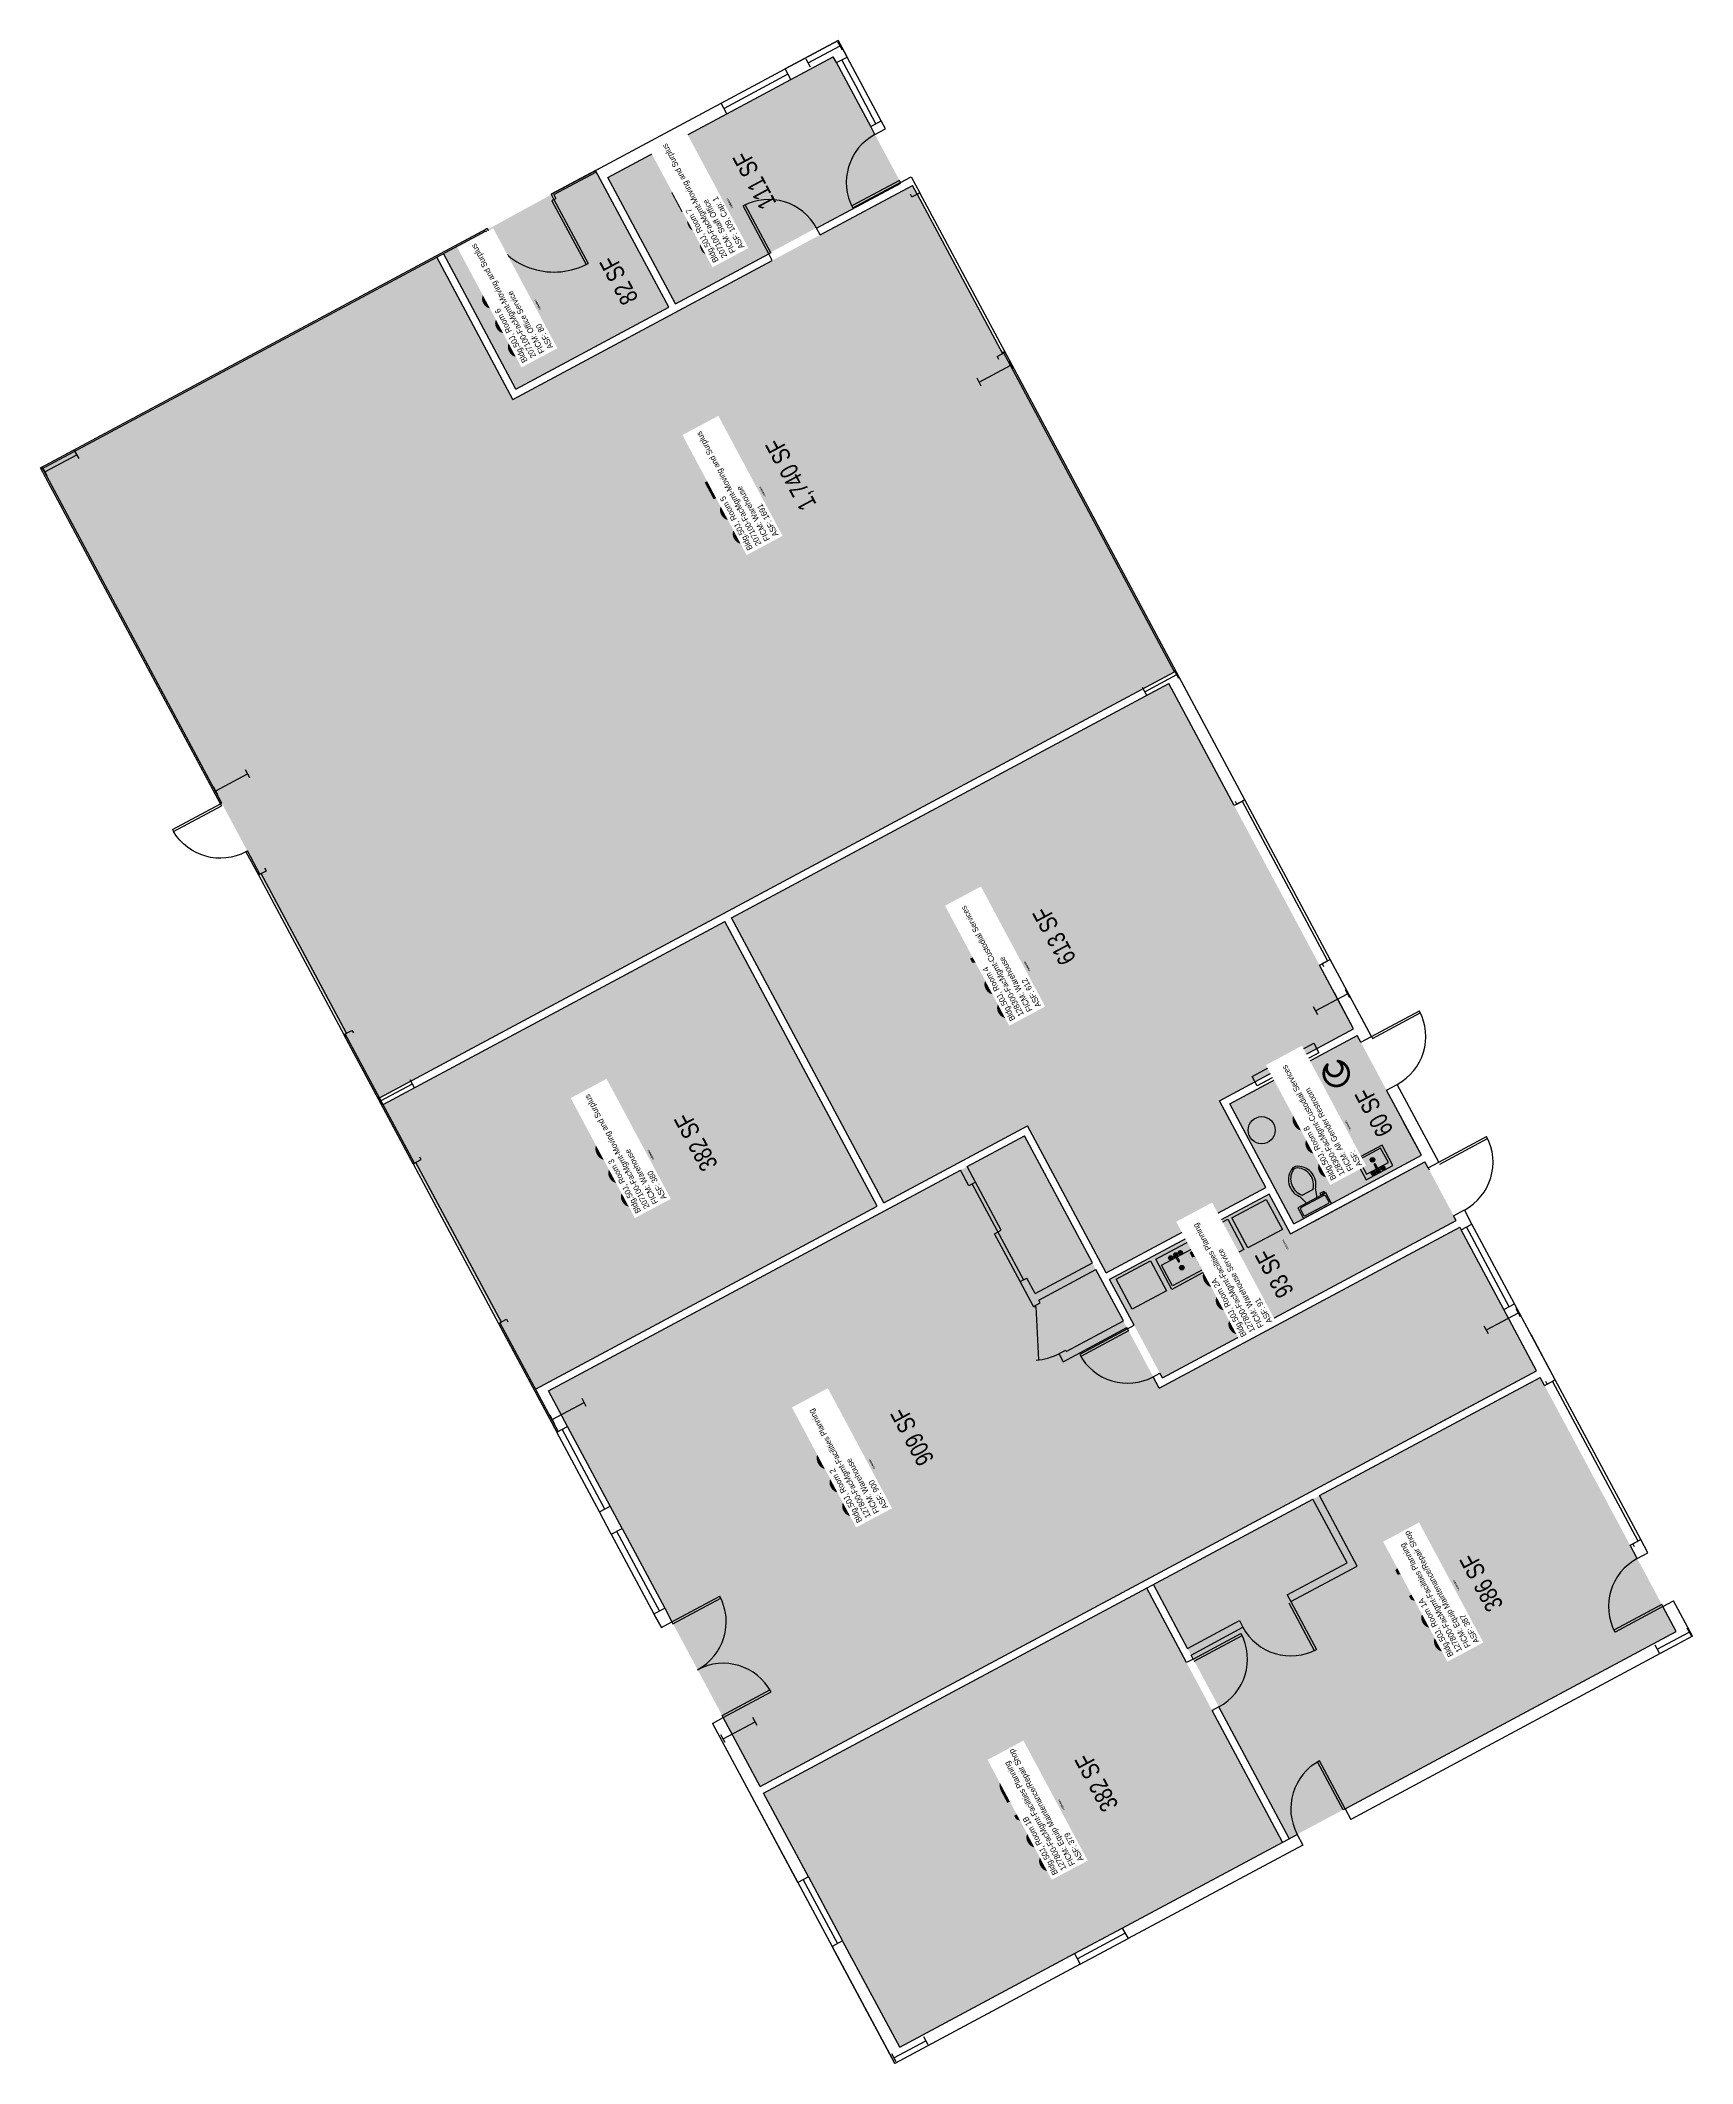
# Model space of a CAD drawing. Header units: inches. Extents: x 69175331 to 69176426, y 27692060 to 27693402.
import ezdxf
from ezdxf.enums import TextEntityAlignment as Align

# ---------------------------------------------------------------- set-up
doc = ezdxf.new("R2010")
doc.units = ezdxf.units.IN
doc.header["$LTSCALE"] = 100
doc.header["$MEASUREMENT"] = 0
doc.layers.get('0').update_dxf_attribs({"linetype": 'CONTINUOUS'})
for name, color, linetype in [('A-COLS', 5, 'CONTINUOUS'), ('A-DOOR', 2, 'CONTINUOUS'), ('A-FLOR', 3, 'CONTINUOUS'), ('A-GLAZ', 1, 'CONTINUOUS'), ('A-IDEN-ICON', 4, 'CONTINUOUS'), ('A-IDEN-RNUM', 7, 'CONTINUOUS'), ('A-IDEN-SNUM', 4, 'CONTINUOUS'), ('A-IDEN-VNUM', 4, 'CONTINUOUS'), ('A-WALL', 5, 'CONTINUOUS'), ('AREA-TEXT', 3, 'CONTINUOUS'), ('Rooms-Category-Color', 7, 'CONTINUOUS'), ('Rooms-College-Color', 7, 'CONTINUOUS'), ('Rooms-Department-Color', 7, 'CONTINUOUS'), ('Rooms-Division-Color', 7, 'CONTINUOUS'), ('Rooms-Information', 7, 'CONTINUOUS')]:
    doc.layers.add(name, color=color, linetype=linetype)
doc.styles.add('CP_AREA', font='arial.ttf', dxfattribs={"height": 15})
doc.styles.add('CP_ROOMSNUMBER', font='arial.ttf', dxfattribs={"height": 1})
doc.styles.add('CP_ROOMVNUMBER', font='arial.ttf', dxfattribs={"width": 0.85, "height": 0.075})

# ---------------------------------------------------------------- blocks, each defined once
blk = doc.blocks.new('Faucet - Bathroom top')
for p, q in [((-4.107, 0.125), (-4.375, 0.125)), ((-3.75, 0.4788), (-3.75, 0.75)), ((-3.5, 0.482), (-3.5, 0.75)), ((-3.1461, 0.125), (-2.875, 0.125)), ((3.143, 0.125), (2.875, 0.125)), ((3.5, 0.4788), (3.5, 0.75)), ((3.75, 0.482), (3.75, 0.75)), ((4.1039, 0.125), (4.375, 0.125)), ((-4.1039, -0.125), (-4.375, -0.125)), ((-3.75, -0.4821), (-3.75, -0.75)), ((-3.5, -0.4789), (-3.5, -0.75)), ((-3.143, -0.125), (-2.875, -0.125)), ((-0.5, -0.8639), (-0.5, -4.5)), ((0.5, -4.5), (0.5, -0.8631)), ((3.1461, -0.125), (2.875, -0.125)), ((3.5, -0.4821), (3.5, -0.75)), ((3.75, -0.4789), (3.75, -0.75)), ((4.107, -0.125), (4.375, -0.125))]:
    blk.add_line(p, q)
for centre, radius in [((-3.625, 0), 1.375), ((-4.625, 0), 0.2795), ((-3.625, 0), 0.5), ((-3.625, 1), 0.2795), ((-2.625, 0), 0.2795), ((0, 0), 0.5), ((3.625, 0), 1.375), ((2.625, 0), 0.2795), ((3.625, 0), 0.5), ((3.625, 1), 0.2795), ((4.625, 0), 0.2795), ((-3.625, -1), 0.2795), ((3.625, -1), 0.2795)]:
    blk.add_circle(centre, radius)
for centre, radius, start, end in [((-3.625, 0), 1, 105.2407, 164.2093), ((-3.625, 0), 1, 16.44125, 74.07887), ((0, 0), 1.5, 289.6514, 250.3603), ((0, 0), 1, 300.3431, 239.7554), ((3.625, 0), 1, 106.12, 164.0884), ((3.625, 0), 1, 16.23422, 73.90469), ((-3.625, 0), 1, 196.2342, 253.9047), ((-3.625, 0), 1, 286.12, 344.0884), ((0, -4.5), 0.5, 180, 0), ((3.625, 0), 1, 196.4413, 254.0789), ((3.625, 0), 1, 285.2407, 344.2093)]:
    blk.add_arc(centre, radius, start, end)
blk = doc.blocks.new('Toilet - top')
for p, q in [((-10, -8.5), (-8, -8.5)), ((-10, -9.5), (-10, -8.5)), ((-7, -9.5), (-10, -9.5)), ((-8, -8.5), (-8, -8)), ((-7, -8), (-7, -9.5)), ((-4, -8), (-6, -14)), ((4, -8), (6, -14)), ((9.5, -6), (9.5, -2)), ((4, -14), (-4, -14))]:
    blk.add_line(p, q)
blk.add_lwpolyline([(10.5, -8), (10.5, 0), (-10.5, 0), (-10.5, -8)], close=True)
for points in [[(-9.5, -2), (-9.5, -6)], [(8.5, -1), (-8.5, -1)], [(-8.5, -7), (8.5, -7)]]:
    blk.add_lwpolyline(points)
for centre, radius, start, end in [((-8.6, -1.9), 0.884, 81.8699, 188.1301), ((-8.6, -6.1), 0.884, 171.8699, 278.1301), ((8.6, -1.9), 0.884, 351.8699, 98.1301), ((8.6, -6.1), 0.884, 261.8699, 8.1301), ((3.5, -21.6), 12.2, 141.4691, 247.9714), ((4.2, -21.8), 11.3, 136.3677, 238.9468), ((-3.5, -21.6), 12.2, 292.0284, 38.5307), ((-4.2, -21.8), 11.3, 301.053, 43.6321), ((0, -27.9), 4, 245.7318, 294.2682), ((0, -29), 4, 254.8605, 285.1395)]:
    blk.add_arc(centre, radius, start, end)
blk = doc.blocks.new('DR-36')
for p, q in [((0, 36), (0, 0)), ((0, 36), (1.5, 36)), ((1.5, 36), (1.5, 0)), ((0, 0), (1.5, 0))]:
    blk.add_line(p, q)
blk.add_arc((0, 0), 36, 0, 87.6141)
blk = doc.blocks.new('CPBATH')
at = {"color": 0, "linetype": 'ByBlock', "const_width": 0.0127}
for points in [[(0.0571, 0.0168, 0.861492), (-0.0551, 0, 1)], [(-0.0551, 0, 0.726902), (0.0487, -0.0337, 1)], [(0.0571, 0.0168, 0.729002), (-0.0084, -0.0042, 1)], [(-0.0084, -0.0042, 0.609468), (0.0487, -0.0337, 1)]]:
    blk.add_lwpolyline(points, format="xyb", dxfattribs=at)
at = {"color": 0, "linetype": 'ByBlock', "const_width": 0.00637}
for points in [[(0.0544, 0.0152, 1), (0.0599, 0.0184, 1)], [(0.0459, -0.0353, 1), (0.0515, -0.0321, 1)]]:
    blk.add_lwpolyline(points, format="xyb", close=True, dxfattribs=at)

msp = doc.modelspace()

# ---------------------------------------------------------------- hatches: boundary and pattern name
at = {"layer": 'Rooms-Category-Color', "true_color": 0xfa9ba3}
for points in [[(69175751.8, 27693227.1), (69175707, 27693310.8), (69175856.4, 27693390.8), (69175901, 27693307.5)], [(69175597.9, 27693260.3), (69175646, 27693170.4), (69175747.4, 27693224.7), (69175698.8, 27693315.5)]]:
    msp.add_hatch(color=241, dxfattribs=at).paths.add_polyline_path(points)
at = {"layer": 'Rooms-Category-Color', "true_color": 0xe3c5e1}
for points in [[(69175332.1, 27693118), (69175593.5, 27693257.9), (69175643.9, 27693163.7), (69175908.9, 27693305.5), (69176082.7, 27692983), (69175555.5, 27692700.7)], [(69175889.9, 27692631.1), (69175788.8, 27692820), (69176078.9, 27692975.3), (69176201.4, 27692746.3), (69176112.4, 27692698.6), (69176143.1, 27692641.3), (69176037.3, 27692584.7), (69175985.1, 27692682.1)], [(69175557.9, 27692696.3), (69175784.4, 27692817.6), (69175885.5, 27692628.8), (69175658.9, 27692507.5)], [(69175807.9, 27692244.1), (69175667.5, 27692506.4), (69175983.1, 27692675.4), (69176072.5, 27692508.3), (69176271.8, 27692615), (69176322.7, 27692519.7)], [(69176074.6, 27692515), (69176039.6, 27692580.3), (69176145.4, 27692636.9), (69176159.6, 27692610.5), (69176248.6, 27692658.2), (69176269.4, 27692619.4)], [(69176158.7, 27692209.6), (69176415.3, 27692346.9), (69176325.1, 27692515.3), (69176178.8, 27692437), (69176068.6, 27692378), (69176093.6, 27692331.3)], [(69175900.4, 27692071.3), (69176154.3, 27692207.2), (69176064.2, 27692375.6), (69175810.2, 27692239.7)]]:
    msp.add_hatch(color=254, dxfattribs=at).paths.add_polyline_path(points)
at = {"layer": 'Rooms-Category-Color', "true_color": 0xadadad}
msp.add_hatch(color=253, dxfattribs=at).paths.add_polyline_path([(69176203.8, 27692741.9), (69176119.2, 27692696.6), (69176161.7, 27692617.2), (69176246.3, 27692662.6)])
at = {"layer": 'Rooms-College-Color', "true_color": 0x80bc67}
for points in [[(69175751.8, 27693227.1), (69175707, 27693310.8), (69175856.4, 27693390.8), (69175901, 27693307.5)], [(69175597.9, 27693260.3), (69175646, 27693170.4), (69175747.4, 27693224.7), (69175698.8, 27693315.5)], [(69175332.1, 27693118), (69175593.5, 27693257.9), (69175643.9, 27693163.7), (69175908.9, 27693305.5), (69176082.7, 27692983), (69175555.5, 27692700.7)], [(69175889.9, 27692631.1), (69175788.8, 27692820), (69176078.9, 27692975.3), (69176201.4, 27692746.3), (69176112.4, 27692698.6), (69176143.1, 27692641.3), (69176037.3, 27692584.7), (69175985.1, 27692682.1)], [(69175557.9, 27692696.3), (69175784.4, 27692817.6), (69175885.5, 27692628.8), (69175658.9, 27692507.5)], [(69175807.9, 27692244.1), (69175667.5, 27692506.4), (69175983.1, 27692675.4), (69176072.5, 27692508.3), (69176271.8, 27692615), (69176322.7, 27692519.7)], [(69176074.6, 27692515), (69176039.6, 27692580.3), (69176145.4, 27692636.9), (69176159.6, 27692610.5), (69176248.6, 27692658.2), (69176269.4, 27692619.4)], [(69176158.7, 27692209.6), (69176415.3, 27692346.9), (69176325.1, 27692515.3), (69176178.8, 27692437), (69176068.6, 27692378), (69176093.6, 27692331.3)], [(69175900.4, 27692071.3), (69176154.3, 27692207.2), (69176064.2, 27692375.6), (69175810.2, 27692239.7)]]:
    msp.add_hatch(color=83, dxfattribs=at).paths.add_polyline_path(points)
at = {"layer": 'Rooms-College-Color', "true_color": 0xadadad}
msp.add_hatch(color=253, dxfattribs=at).paths.add_polyline_path([(69176203.8, 27692741.9), (69176119.2, 27692696.6), (69176161.7, 27692617.2), (69176246.3, 27692662.6)])
at = {"layer": 'Rooms-Department-Color', "true_color": 0x80bc67}
for points in [[(69175751.8, 27693227.1), (69175707, 27693310.8), (69175856.4, 27693390.8), (69175901, 27693307.5)], [(69175597.9, 27693260.3), (69175646, 27693170.4), (69175747.4, 27693224.7), (69175698.8, 27693315.5)], [(69175332.1, 27693118), (69175593.5, 27693257.9), (69175643.9, 27693163.7), (69175908.9, 27693305.5), (69176082.7, 27692983), (69175555.5, 27692700.7)], [(69175889.9, 27692631.1), (69175788.8, 27692820), (69176078.9, 27692975.3), (69176201.4, 27692746.3), (69176112.4, 27692698.6), (69176143.1, 27692641.3), (69176037.3, 27692584.7), (69175985.1, 27692682.1)], [(69175557.9, 27692696.3), (69175784.4, 27692817.6), (69175885.5, 27692628.8), (69175658.9, 27692507.5)], [(69175807.9, 27692244.1), (69175667.5, 27692506.4), (69175983.1, 27692675.4), (69176072.5, 27692508.3), (69176271.8, 27692615), (69176322.7, 27692519.7)], [(69176074.6, 27692515), (69176039.6, 27692580.3), (69176145.4, 27692636.9), (69176159.6, 27692610.5), (69176248.6, 27692658.2), (69176269.4, 27692619.4)], [(69176158.7, 27692209.6), (69176415.3, 27692346.9), (69176325.1, 27692515.3), (69176178.8, 27692437), (69176068.6, 27692378), (69176093.6, 27692331.3)], [(69175900.4, 27692071.3), (69176154.3, 27692207.2), (69176064.2, 27692375.6), (69175810.2, 27692239.7)]]:
    msp.add_hatch(color=83, dxfattribs=at).paths.add_polyline_path(points)
at = {"layer": 'Rooms-Department-Color', "true_color": 0xacacac}
msp.add_hatch(color=253, dxfattribs=at).paths.add_polyline_path([(69176203.8, 27692741.9), (69176119.2, 27692696.6), (69176161.7, 27692617.2), (69176246.3, 27692662.6)])
at = {"layer": 'Rooms-Division-Color', "true_color": 0x80bc67}
for points in [[(69175751.8, 27693227.1), (69175707, 27693310.8), (69175856.4, 27693390.8), (69175901, 27693307.5)], [(69175597.9, 27693260.3), (69175646, 27693170.4), (69175747.4, 27693224.7), (69175698.8, 27693315.5)], [(69175332.1, 27693118), (69175593.5, 27693257.9), (69175643.9, 27693163.7), (69175908.9, 27693305.5), (69176082.7, 27692983), (69175555.5, 27692700.7)], [(69175889.9, 27692631.1), (69175788.8, 27692820), (69176078.9, 27692975.3), (69176201.4, 27692746.3), (69176112.4, 27692698.6), (69176143.1, 27692641.3), (69176037.3, 27692584.7), (69175985.1, 27692682.1)], [(69175557.9, 27692696.3), (69175784.4, 27692817.6), (69175885.5, 27692628.8), (69175658.9, 27692507.5)], [(69175807.9, 27692244.1), (69175667.5, 27692506.4), (69175983.1, 27692675.4), (69176072.5, 27692508.3), (69176271.8, 27692615), (69176322.7, 27692519.7)], [(69176074.6, 27692515), (69176039.6, 27692580.3), (69176145.4, 27692636.9), (69176159.6, 27692610.5), (69176248.6, 27692658.2), (69176269.4, 27692619.4)], [(69176158.7, 27692209.6), (69176415.3, 27692346.9), (69176325.1, 27692515.3), (69176178.8, 27692437), (69176068.6, 27692378), (69176093.6, 27692331.3)], [(69175900.4, 27692071.3), (69176154.3, 27692207.2), (69176064.2, 27692375.6), (69175810.2, 27692239.7)]]:
    msp.add_hatch(color=83, dxfattribs=at).paths.add_polyline_path(points)
at = {"layer": 'Rooms-Division-Color', "true_color": 0xadadad}
msp.add_hatch(color=253, dxfattribs=at).paths.add_polyline_path([(69176203.8, 27692741.9), (69176119.2, 27692696.6), (69176161.7, 27692617.2), (69176246.3, 27692662.6)])

# ---------------------------------------------------------------- linework, layer by layer
at = {"layer": 'A-COLS'}
for p, q in [((69175839.8, 27693386.7), (69175861, 27693398)), ((69175862.4, 27693395.3), (69175859.5, 27693400.6)), ((69175841.2, 27693384), (69175838.4, 27693389.3)), ((69175975.7, 27693183.8), (69175972.8, 27693189)), ((69175954.5, 27693172.4), (69175951.7, 27693177.7)), ((69175953.1, 27693175.1), (69175974.2, 27693186.4)), ((69175333.7, 27693115.7), (69175354.8, 27693127)), ((69175356.3, 27693124.4), (69175353.4, 27693129.7)), ((69175335.1, 27693113), (69175332.3, 27693118.3)), ((69176062.9, 27692969.9), (69176084.1, 27692981.3)), ((69176085.5, 27692978.6), (69176082.6, 27692983.9)), ((69176064.3, 27692967.3), (69176061.5, 27692972.6)), ((69175447, 27692904.1), (69175468.1, 27692915.4)), ((69175469.5, 27692912.8), (69175466.7, 27692918.1)), ((69175448.4, 27692901.5), (69175445.5, 27692906.8)), ((69176177.6, 27692755.7), (69176174.8, 27692761)), ((69176176.2, 27692758.3), (69176197.3, 27692769.7)), ((69176198.8, 27692767), (69176195.9, 27692772.3)), ((69175556.2, 27692698.6), (69175577.3, 27692710)), ((69175578.7, 27692707.3), (69175575.9, 27692712.6)), ((69175557.6, 27692696), (69175554.8, 27692701.3)), ((69176312, 27692555.4), (69176309.2, 27692560.7)), ((69176290.9, 27692544.1), (69176288, 27692549.4)), ((69176289.5, 27692546.8), (69176310.6, 27692558.1)), ((69175670.1, 27692487.4), (69175691.2, 27692498.7)), ((69175692.6, 27692496.1), (69175689.8, 27692501.4)), ((69175671.5, 27692484.7), (69175668.7, 27692490)), ((69176402.7, 27692335.2), (69176423.9, 27692346.5)), ((69176425.3, 27692343.9), (69176422.5, 27692349.1)), ((69176404.2, 27692332.5), (69176401.3, 27692337.8)), ((69175784.8, 27692273.2), (69175781.9, 27692278.4)), ((69175783.3, 27692275.8), (69175804.5, 27692287.1)), ((69175805.9, 27692284.5), (69175803.1, 27692289.8)), ((69175896.6, 27692064.2), (69175917.8, 27692075.5)), ((69175919.2, 27692072.9), (69175916.4, 27692078.2)), ((69175898, 27692061.6), (69175895.2, 27692066.9))]:
    msp.add_line(p, q, dxfattribs=at)
at = {"layer": 'A-DOOR'}
for p, q in [((69175671.2, 27693296.1), (69175669.8, 27693295.4)), ((69175671.2, 27693296.1), (69175693.8, 27693253.8)), ((69175900.3, 27693308.8), (69175868.6, 27693291.9)), ((69175901, 27693307.5), (69175869.2, 27693290.5)), ((69175901, 27693307.5), (69175900.3, 27693308.8)), ((69175669.8, 27693295.4), (69175692.5, 27693253.1)), ((69175813.6, 27693260.2), (69175796.6, 27693291.9)), ((69175814.9, 27693260.9), (69175797.9, 27693292.6)), ((69175814.9, 27693260.9), (69175813.6, 27693260.2)), ((69176213.2, 27692741.3), (69176245, 27692758.3)), ((69176213.9, 27692740), (69176245.6, 27692756.9)), ((69176213.2, 27692741.3), (69176213.9, 27692740)), ((69176257.8, 27692658), (69176289.5, 27692675)), ((69176258.5, 27692656.7), (69176290.2, 27692673.7)), ((69176250.7, 27692654.2), (69176251.4, 27692652.9)), ((69175948.5, 27692643.5), (69175982.5, 27692580)), ((69175967.7, 27692613), (69175950.7, 27692644.7)), ((69175963.3, 27692610.6), (69175967.7, 27692613)), ((69175980.3, 27692578.9), (69175963.3, 27692610.6)), ((69175989.1, 27692562.3), (69175990.6, 27692562.4)), ((69175990.6, 27692562.4), (69175992.4, 27692527)), ((69176051.5, 27692547.5), (69176019.8, 27692530.5)), ((69176052.2, 27692546.2), (69176020.5, 27692529.2)), ((69176051.5, 27692547.5), (69176052.2, 27692546.2)), ((69175673.1, 27692479), (69175680.1, 27692482.8)), ((69175749.4, 27692353.3), (69175781.2, 27692370.3)), ((69175750.1, 27692352), (69175781.8, 27692369)), ((69176158.4, 27692365.9), (69176175.3, 27692334.2)), ((69176159.7, 27692366.7), (69176176.7, 27692334.9)), ((69176405.7, 27692364.8), (69176374, 27692347.8)), ((69176406.4, 27692363.5), (69176374.7, 27692346.5)), ((69176406.4, 27692363.5), (69176405.7, 27692364.8)), ((69175749.4, 27692353.3), (69175750.1, 27692352)), ((69176095, 27692328.6), (69176126.7, 27692345.6)), ((69176095.7, 27692327.3), (69176127.4, 27692344.3)), ((69175782.7, 27692291.1), (69175814.4, 27692308.1)), ((69175783.4, 27692289.8), (69175815.1, 27692306.8)), ((69175783.4, 27692289.8), (69175782.7, 27692291.1)), ((69176194.4, 27692228.7), (69176177.4, 27692260.4)), ((69176195.7, 27692229.4), (69176178.7, 27692261.1)), ((69176195.7, 27692229.4), (69176194.4, 27692228.7))]:
    msp.add_line(p, q, dxfattribs=at)
for points in [[(69175968.6, 27693194), (69175970.3, 27693194.9), (69175913.7, 27693300.7), (69175911.9, 27693299.8)], [(69176184.1, 27692791.5), (69176185.8, 27692792.4), (69176129.2, 27692898.2), (69176127.4, 27692897.3)], [(69175531.9, 27692742.6), (69175533.7, 27692743.5), (69175477.1, 27692849.3), (69175475.3, 27692848.4)], [(69176178.3, 27692730.5), (69176137.5, 27692708.7), (69176134.1, 27692714.9), (69176175, 27692736.8)], [(69175634.5, 27692551), (69175636.3, 27692552), (69175579.6, 27692657.8), (69175577.9, 27692656.8)], [(69176389.9, 27692406.9), (69176391.7, 27692407.9), (69176335.1, 27692513.7), (69176333.3, 27692512.7)]]:
    msp.add_lwpolyline(points, close=True, dxfattribs=at)
for centre, radius, start, end in [((69175901, 27693307.5), 36, 118.1635, 208.1635), ((69175813.6, 27693260.2), 36, 28.1635, 118.1635), ((69175671.2, 27693296.1), 48, 208.1635, 298.1635), ((69176213.2, 27692741.3), 36, 298.1635, 28.1635), ((69176257.8, 27692658), 36, 298.1635, 28.1635), ((69175989.1, 27692562.3), 35.5, 272.9235, 298.1635), ((69176051.5, 27692547.5), 36, 208.1635, 298.1635), ((69176406.4, 27692363.5), 36, 118.1635, 208.1635), ((69175749.4, 27692353.3), 36, 298.1635, 28.1635), ((69176095, 27692328.6), 36, 298.1635, 28.1635), ((69176159.7, 27692366.7), 36, 208.1635, 298.1635), ((69175783.4, 27692289.8), 36, 28.1635, 118.1635), ((69176195.7, 27692229.4), 36, 118.1635, 208.1635)]:
    msp.add_arc(centre, radius, start, end, dxfattribs=at)
at = {"layer": 'A-FLOR'}
for p, q in [((69176213, 27692659.1), (69176214.8, 27692660.1)), ((69176214.4, 27692658.7), (69176213.4, 27692660.5)), ((69176088.4, 27692588.6), (69176086.6, 27692587.6)), ((69176087, 27692589), (69176088, 27692587.2))]:
    msp.add_line(p, q, dxfattribs=at)
for points in [[(69176209.6, 27692646.3), (69176227.4, 27692655.8), (69176220.2, 27692669.3), (69176202.4, 27692659.8)], [(69176210, 27692650), (69176224.4, 27692657.8), (69176219.3, 27692667.4), (69176204.9, 27692659.6)], [(69176131.3, 27692601.2), (69176120.7, 27692621.1), (69176143.5, 27692633.3), (69176154.2, 27692613.4)], [(69176105.8, 27692588), (69176095.1, 27692608), (69176117.9, 27692620.2), (69176128.6, 27692600.2)], [(69176080.9, 27692573.6), (69176070.2, 27692593.6), (69176093.1, 27692605.8), (69176103.7, 27692585.9)], [(69176081.3, 27692576), (69176073.9, 27692589.7), (69176093.9, 27692600.3), (69176101.2, 27692586.6)], [(69176054.6, 27692560.6), (69176043.9, 27692580.5), (69176066.7, 27692592.7), (69176077.4, 27692572.8)]]:
    msp.add_lwpolyline(points, close=True, dxfattribs=at)
for centre, radius in [((69176140.4, 27692679.2), 9), ((69176213.9, 27692659.6), 1.5), ((69176213.9, 27692659.6), 1), ((69176087.5, 27692588.1), 1.5), ((69176087.5, 27692588.1), 1)]:
    msp.add_circle(centre, radius, dxfattribs=at)
at = {"layer": 'A-GLAZ'}
for p, q in [((69175888.2, 27693348.3), (69175865.6, 27693390.6)), ((69175782.1, 27693360.1), (69175824.4, 27693382.7)), ((69175826.3, 27693379.2), (69175801.2, 27693365.8)), ((69175881.2, 27693344.6), (69175858.5, 27693386.9)), ((69175871.3, 27693371.5), (69175862, 27693388.8)), ((69175801.2, 27693365.8), (69175784, 27693356.5)), ((69175785.9, 27693353), (69175828.2, 27693375.7)), ((69175884.7, 27693346.4), (69175871.3, 27693371.5)), ((69176301, 27692560.3), (69176272.7, 27692613.2)), ((69176288.9, 27692591.4), (69176276.2, 27692615.1)), ((69176308.1, 27692564.1), (69176279.8, 27692617)), ((69176304.5, 27692562.2), (69176288.9, 27692591.4)), ((69175701.4, 27692426.1), (69175673.1, 27692479)), ((69175689.6, 27692456.5), (69175676.6, 27692480.9)), ((69175708.4, 27692429.9), (69175680.1, 27692482.8)), ((69175704.9, 27692428), (69175689.6, 27692456.5)), ((69175709.2, 27692411.5), (69175737.5, 27692358.6)), ((69175712.7, 27692413.3), (69175727.3, 27692386.2)), ((69175716.3, 27692415.2), (69175744.6, 27692362.3)), ((69175727.3, 27692386.2), (69175741.1, 27692360.4)), ((69175840, 27692184.2), (69175862.6, 27692141.9)), ((69175832.9, 27692180.4), (69175855.6, 27692138.1)), ((69175836.4, 27692182.3), (69175859.1, 27692140)), ((69176016.3, 27692133.4), (69176048, 27692150.3)), ((69176049.9, 27692146.8), (69176018.2, 27692129.8)), ((69176020.1, 27692126.3), (69176051.8, 27692143.3))]:
    msp.add_line(p, q, dxfattribs=at)
at = {"layer": 'A-WALL'}
for p, q in [((69175859.7, 27693401.6), (69175824.4, 27693382.7)), ((69175824.4, 27693382.7), (69175859.7, 27693401.6)), ((69175828.2, 27693375.7), (69175856.4, 27693390.8)), ((69175858, 27693387.7), (69175856.4, 27693390.8)), ((69175858.5, 27693386.9), (69175856.4, 27693390.8)), ((69175858.5, 27693386.9), (69175865.6, 27693390.6)), ((69175859.7, 27693401.6), (69175865.1, 27693391.5)), ((69175865.6, 27693390.6), (69175859.7, 27693401.6)), ((69175828.2, 27693375.7), (69175824.4, 27693382.7)), ((69175698.8, 27693315.5), (69175782.1, 27693360.1)), ((69175707, 27693310.8), (69175785.9, 27693353)), ((69175785.9, 27693353), (69175782.1, 27693360.1)), ((69175881.2, 27693344.6), (69175888.2, 27693348.3)), ((69175884, 27693339.3), (69175881.2, 27693344.6)), ((69175884, 27693339.3), (69175891, 27693343)), ((69175891, 27693343), (69175888.2, 27693348.3)), ((69175669.3, 27693299.7), (69175701, 27693316.6)), ((69175698.8, 27693315.5), (69175669.3, 27693299.7)), ((69175671.1, 27693299.5), (69175699.3, 27693314.6)), ((69175747.4, 27693224.7), (69175698.8, 27693315.5)), ((69175751.8, 27693227.1), (69175707, 27693310.8)), ((69175901, 27693307.5), (69175908, 27693311.3)), ((69175908, 27693311.3), (69175913.7, 27693300.7)), ((69175669.3, 27693299.7), (69175671.2, 27693296.1)), ((69175671.1, 27693299.5), (69175672.5, 27693296.8)), ((69175671.2, 27693296.1), (69175672.5, 27693296.8)), ((69175845.3, 27693277.2), (69175901.2, 27693307.1)), ((69175847.7, 27693272.7), (69175908.9, 27693305.5)), ((69175901.2, 27693307.1), (69175901, 27693307.5)), ((69175908.4, 27693297.9), (69175907.5, 27693299.7)), ((69175908.4, 27693297.9), (69175913.7, 27693300.7)), ((69175911.9, 27693299.8), (69175908.9, 27693305.5)), ((69175913.7, 27693300.7), (69175912.8, 27693302.5)), ((69175330.7, 27693118.4), (69175626.9, 27693277)), ((69175593.5, 27693257.9), (69175626.1, 27693275.4)), ((69175626.9, 27693277), (69175625.6, 27693276.3)), ((69175625.6, 27693276.3), (69175626.9, 27693277)), ((69175626.1, 27693275.4), (69175627.5, 27693272.8)), ((69175626.9, 27693277), (69175628.8, 27693273.5)), ((69175627.5, 27693272.8), (69175628.8, 27693273.5)), ((69175847.7, 27693272.7), (69175845.3, 27693277.2)), ((69175331.2, 27693117.5), (69175593.5, 27693257.9)), ((69175643.9, 27693163.7), (69175593.5, 27693257.9)), ((69175646, 27693170.4), (69175597.9, 27693260.3)), ((69175643.9, 27693163.7), (69175815.9, 27693255.8)), ((69175751.8, 27693227.1), (69175813.6, 27693260.2)), ((69175815.9, 27693255.8), (69175813.6, 27693260.2)), ((69175646, 27693170.4), (69175747.4, 27693224.7)), ((69175965.1, 27693192.1), (69175970.3, 27693194.9)), ((69175965.1, 27693192.1), (69175966, 27693190.3)), ((69176082.7, 27692983), (69175969, 27693195.3)), ((69176129.2, 27692898.2), (69175969.9, 27693195.8)), ((69175970.3, 27693194.9), (69175971.3, 27693193.2)), ((69175450, 27692895.5), (69175330.7, 27693118.4)), ((69175450.9, 27692896), (69175331.6, 27693118.9)), ((69175555.5, 27692700.7), (69176082.7, 27692983)), ((69175788.8, 27692820), (69176078.9, 27692975.3)), ((69176122.2, 27692894.4), (69176078.9, 27692975.3)), ((69175450.9, 27692896), (69175448.3, 27692900.8)), ((69175450, 27692895.5), (69175450.9, 27692896)), ((69176129.2, 27692898.2), (69176122.2, 27692894.4)), ((69176123.9, 27692895.4), (69176123, 27692897.1)), ((69176123.9, 27692895.4), (69176129.2, 27692898.2)), ((69176129.2, 27692898.2), (69176128.3, 27692900)), ((69175467, 27692863.8), (69175467.9, 27692864.3)), ((69175467, 27692863.8), (69175475.3, 27692848.4)), ((69175476.2, 27692848.9), (69175467.9, 27692864.3)), ((69175475.3, 27692848.4), (69175474.3, 27692850.2)), ((69175475.3, 27692848.4), (69175480.6, 27692851.2)), ((69175480.6, 27692851.2), (69175479.6, 27692853)), ((69175557.9, 27692696.3), (69175784.4, 27692817.6)), ((69175885.5, 27692628.8), (69175784.4, 27692817.6)), ((69175889.9, 27692631.1), (69175788.8, 27692820)), ((69176178.8, 27692788.6), (69176185.8, 27692792.4)), ((69176201.4, 27692746.3), (69176178.8, 27692788.6)), ((69176180.6, 27692789.6), (69176185.8, 27692792.4)), ((69176180.6, 27692789.6), (69176181.5, 27692787.8)), ((69176213.2, 27692741.3), (69176185.8, 27692792.4)), ((69176185.8, 27692792.4), (69176186.8, 27692790.6)), ((69176201.4, 27692746.3), (69176188.6, 27692770.2)), ((69176112.4, 27692698.6), (69176201.4, 27692746.3)), ((69176213.2, 27692741.3), (69176204, 27692758.6)), ((69175531.9, 27692742.6), (69175537.2, 27692745.4)), ((69175531.9, 27692742.6), (69175532.9, 27692740.8)), ((69175577.9, 27692656.8), (69175531.9, 27692742.6)), ((69175578.7, 27692657.3), (69175532.8, 27692743.1)), ((69175537.2, 27692745.4), (69175538.2, 27692743.7)), ((69176119.2, 27692696.6), (69176203.8, 27692741.9)), ((69176206.2, 27692737.5), (69176203.8, 27692741.9)), ((69176206.2, 27692737.5), (69176213.2, 27692741.3)), ((69176223.2, 27692705.8), (69176230.2, 27692709.5)), ((69176246.3, 27692662.6), (69176223.2, 27692705.8)), ((69176257.8, 27692658), (69176230.2, 27692709.5)), ((69176257.8, 27692658), (69176230.2, 27692709.5)), ((69176143.1, 27692641.3), (69176112.4, 27692698.6)), ((69176161.7, 27692617.2), (69176119.2, 27692696.6)), ((69175889.9, 27692631.1), (69175985.1, 27692682.1)), ((69176037.3, 27692584.7), (69175985.1, 27692682.1)), ((69176246.3, 27692662.6), (69176234.5, 27692684.6)), ((69175945.2, 27692655.1), (69175983.1, 27692675.4)), ((69176028.2, 27692591.2), (69175983.1, 27692675.4)), ((69175577.9, 27692656.8), (69175576.9, 27692658.6)), ((69175577.9, 27692656.8), (69175583.1, 27692659.7)), ((69175583.1, 27692659.7), (69175582.2, 27692661.4)), ((69175667.5, 27692506.4), (69175940.8, 27692652.7)), ((69175946.3, 27692642.3), (69175940.8, 27692652.7)), ((69175950.7, 27692644.7), (69175945.2, 27692655.1)), ((69176159.6, 27692610.5), (69176248.6, 27692658.2)), ((69176161.7, 27692617.2), (69176246.3, 27692662.6)), ((69176174.6, 27692618.5), (69176248.6, 27692658.2)), ((69176250.7, 27692654.2), (69176248.6, 27692658.2)), ((69176250.7, 27692654.2), (69176257.8, 27692658)), ((69175950.7, 27692644.7), (69175946.3, 27692642.3)), ((69176037.3, 27692584.7), (69176143.1, 27692641.3)), ((69175658.9, 27692507.5), (69175885.5, 27692628.8)), ((69176145.4, 27692636.9), (69176039.6, 27692580.3)), ((69176159.6, 27692610.5), (69176145.4, 27692636.9)), ((69176267.7, 27692622.5), (69176274.8, 27692626.3)), ((69176279.8, 27692617), (69176274.8, 27692626.3)), ((69176279.8, 27692617), (69176274.8, 27692626.3)), ((69176072.5, 27692508.3), (69176271.8, 27692615)), ((69176074.6, 27692515), (69176269.4, 27692619.4)), ((69176269.4, 27692619.4), (69176267.7, 27692622.5)), ((69176271.8, 27692615), (69176272.7, 27692613.2)), ((69176272.7, 27692613.2), (69176279.8, 27692617)), ((69175990.2, 27692570.9), (69176028.2, 27692591.2)), ((69175992.6, 27692566.5), (69176030.5, 27692586.8)), ((69176048.7, 27692552.8), (69176030.5, 27692586.8)), ((69175980.3, 27692578.9), (69175984.7, 27692581.2)), ((69175989.1, 27692562.3), (69175980.3, 27692578.9)), ((69175990.2, 27692570.9), (69175984.7, 27692581.2)), ((69176055.9, 27692549.9), (69176039.6, 27692580.3)), ((69175989.1, 27692562.3), (69175993.6, 27692564.7)), ((69175993.6, 27692564.7), (69175992.6, 27692566.5)), ((69176301, 27692560.3), (69176308.1, 27692564.1)), ((69176322.7, 27692519.7), (69176301, 27692560.3)), ((69176335.1, 27692513.7), (69176308.1, 27692564.1)), ((69175634.5, 27692551), (69175639.8, 27692553.9)), ((69175634.5, 27692551), (69175635.4, 27692549.3)), ((69175634.5, 27692551), (69175673.1, 27692479)), ((69175635.4, 27692551.5), (69175673.9, 27692479.5)), ((69175639.8, 27692553.9), (69175640.7, 27692552.1)), ((69176008.7, 27692525.7), (69176051, 27692548.4)), ((69176010.8, 27692532.5), (69176048.7, 27692552.8)), ((69176051.5, 27692547.5), (69176051, 27692548.4)), ((69176051.5, 27692547.5), (69176055.9, 27692549.9)), ((69176005.9, 27692531), (69176010.3, 27692533.4)), ((69176010.3, 27692533.4), (69176010.8, 27692532.5)), ((69176335.1, 27692513.7), (69176319.2, 27692543.4)), ((69175807.9, 27692244.1), (69176322.7, 27692519.7)), ((69176005.9, 27692531), (69176006.4, 27692530.2)), ((69176006.4, 27692530.2), (69176008.7, 27692525.7)), ((69176068.5, 27692515.8), (69176072.9, 27692518.1)), ((69176074.6, 27692515), (69176072.9, 27692518.1)), ((69176248.7, 27692480.1), (69176322.7, 27692519.7)), ((69175680.1, 27692482.8), (69175667.5, 27692506.4)), ((69176072.5, 27692508.3), (69176068.5, 27692515.8)), ((69176178.8, 27692437), (69176325.1, 27692515.3)), ((69176328, 27692509.9), (69176325.1, 27692515.3)), ((69176328, 27692509.9), (69176335.1, 27692513.7)), ((69176329.8, 27692510.8), (69176328.8, 27692512.6)), ((69176329.8, 27692510.8), (69176335.1, 27692513.7)), ((69176335.1, 27692513.7), (69176334.1, 27692515.4)), ((69175701.4, 27692426.1), (69175708.4, 27692429.9)), ((69175709.2, 27692411.5), (69175701.4, 27692426.1)), ((69175716.3, 27692415.2), (69175708.4, 27692429.9)), ((69175810.2, 27692239.7), (69176174.4, 27692434.6)), ((69176197, 27692392.3), (69176174.4, 27692434.6)), ((69176203.8, 27692390.3), (69176178.8, 27692437)), ((69175709.2, 27692411.5), (69175716.3, 27692415.2)), ((69176384.7, 27692404.1), (69176391.7, 27692407.9)), ((69176389.4, 27692395.2), (69176384.7, 27692404.1)), ((69176386.4, 27692405), (69176391.7, 27692407.9)), ((69176386.4, 27692405), (69176387.4, 27692403.3)), ((69176389.4, 27692395.2), (69176396.5, 27692399)), ((69176396.5, 27692399), (69176391.7, 27692407.9)), ((69176396.5, 27692399), (69176391.7, 27692407.9)), ((69176391.7, 27692407.9), (69176392.7, 27692406.1)), ((69176157.3, 27692371.1), (69176197, 27692392.3)), ((69176159.7, 27692366.7), (69176203.8, 27692390.3)), ((69176090.6, 27692326.3), (69176064.2, 27692375.6)), ((69176091.2, 27692335.7), (69176068.6, 27692378)), ((69176157.3, 27692371.1), (69176159.7, 27692366.7)), ((69175737.5, 27692358.6), (69175744.6, 27692362.3)), ((69175742.4, 27692349.5), (69175737.5, 27692358.6)), ((69175737.5, 27692358.6), (69175742.4, 27692349.5)), ((69175744.6, 27692362.3), (69175749.4, 27692353.3)), ((69176406.4, 27692363.5), (69176413.5, 27692367.3)), ((69176415.3, 27692346.9), (69176406.4, 27692363.5)), ((69176426.1, 27692343.7), (69176413.5, 27692367.3)), ((69176426.1, 27692343.7), (69176413.5, 27692367.3)), ((69176426.1, 27692343.7), (69176413.5, 27692367.3)), ((69175742.4, 27692349.5), (69175749.4, 27692353.3)), ((69176091.2, 27692335.7), (69176125.6, 27692354.1)), ((69176093.6, 27692331.3), (69176128, 27692349.7)), ((69176125.6, 27692354.1), (69176128, 27692349.7)), ((69176195.7, 27692229.4), (69176415.3, 27692346.9)), ((69176426.1, 27692343.7), (69176199.5, 27692222.3)), ((69176426.1, 27692343.7), (69176425.6, 27692344.5)), ((69176426.1, 27692343.7), (69176425.6, 27692344.5)), ((69176095, 27692328.6), (69176093.6, 27692331.3)), ((69176095, 27692328.6), (69176090.6, 27692326.3)), ((69176112, 27692296.9), (69176107.6, 27692294.5)), ((69176154.3, 27692207.2), (69176107.6, 27692294.5)), ((69176158.7, 27692209.6), (69176112, 27692296.9)), ((69175776.4, 27692286), (69175783.4, 27692289.8)), ((69175776.4, 27692286), (69175832.9, 27692180.4)), ((69175807.9, 27692244.1), (69175783.4, 27692289.8)), ((69175832.9, 27692180.4), (69175794.2, 27692252.8)), ((69175840, 27692184.2), (69175810.2, 27692239.7)), ((69176195.7, 27692229.4), (69176199.5, 27692222.3)), ((69176048, 27692150.3), (69176164, 27692212.4)), ((69176164, 27692212.4), (69176167.7, 27692205.3)), ((69176167.7, 27692205.3), (69176051.8, 27692143.3)), ((69175840, 27692184.2), (69175832.9, 27692180.4)), ((69176048, 27692150.3), (69176051.8, 27692143.3)), ((69175862.6, 27692141.9), (69175855.6, 27692138.1)), ((69175897.1, 27692060.5), (69175855.6, 27692138.1)), ((69175855.6, 27692138.1), (69175897.1, 27692060.5)), ((69175900.4, 27692071.3), (69175862.6, 27692141.9)), ((69175900.4, 27692071.3), (69176016.3, 27692133.4)), ((69176016.3, 27692133.4), (69176020.1, 27692126.3)), ((69176020.1, 27692126.3), (69175897.1, 27692060.5))]:
    msp.add_line(p, q, dxfattribs=at)

# ---------------------------------------------------------------- block references
at = {"layer": 'A-DOOR', "xscale": -1, "rotation": 118.1634734822297}
msp.add_blockref('DR-36', (69175450, 27692895.5), dxfattribs=at)
at = {"layer": 'A-FLOR'}
for name, p, rotation in [('Toilet - top', (69176177.5, 27692625.7), 208.1634736423123), ('Faucet - Bathroom top', (69176217.6, 27692652.4), 208.1634736423123), ('Faucet - Bathroom top', (69176083.3, 27692596.3), 28.16347364231229)]:
    msp.add_blockref(name, p, dxfattribs=dict(at, rotation=rotation))
at = {"layer": 'A-IDEN-ICON', "xscale": 144.000000001397, "yscale": 144.000000001397, "zscale": 144.000000001397, "rotation": 118.16}
msp.add_blockref('CPBATH', (69176190, 27692716.5), dxfattribs=at)

# ---------------------------------------------------------------- texts
at = {"layer": 'A-IDEN-RNUM', "style": 'CP_ROOMSNUMBER', "width": 0.85}
for s, p in [('0007-00', (69175788.2, 27693294)), ('0006-00', (69175660.9, 27693226.6)), ('0005-00', (69175809.9, 27693102.7)), ('0004-00', (69175985.3, 27692788.2)), ('0008-00', (69176198.1, 27692682.7)), ('0003-00', (69175735.9, 27692663.1)), ('0002-A0', (69176156.7, 27692603.4)), ('0002-00', (69175882.5, 27692458.1)), ('0001-A0', (69176269.9, 27692377.8)), ('0001-B0', (69176008.1, 27692232.2))]:
    msp.add_text(s, height=1, rotation=118.16, dxfattribs=at).set_placement(p, align=Align.CENTER)
at = {"layer": 'A-IDEN-SNUM', "style": 'CP_ROOMSNUMBER', "width": 0.85}
for s, p in [('050J000700', (69175788.2, 27693294)), ('050J000600', (69175660.9, 27693226.6)), ('050J000500', (69175809.9, 27693102.7)), ('050J000400', (69175985.3, 27692788.2)), ('050J000800', (69176198.1, 27692682.7)), ('050J000300', (69175735.9, 27692663.1)), ('050J0002A0', (69176156.7, 27692603.4)), ('050J000200', (69175882.5, 27692458.1)), ('050J0001A0', (69176269.9, 27692377.8)), ('050J0001B0', (69176008.1, 27692232.2))]:
    msp.add_text(s, height=1, rotation=118.16, dxfattribs=at).set_placement(p, align=Align.CENTER)
at = {"layer": 'A-IDEN-VNUM', "style": 'CP_ROOMVNUMBER', "width": 0.85}
for s, p in [('007', (69175784.6, 27693291.3)), ('006', (69175657.2, 27693223.9)), ('005', (69175806.3, 27693100)), ('004', (69175981.6, 27692785.6)), ('008', (69176194.4, 27692680)), ('003', (69175732.2, 27692660.5)), ('002A', (69176129.9, 27692585.5)), ('002', (69175878.9, 27692455.4)), ('001A', (69176266.2, 27692375.1)), ('001B', (69176004.4, 27692229.5))]:
    msp.add_text(s, height=27, rotation=118.16, dxfattribs=at).set_placement(p, align=Align.CENTER)
at = {"layer": 'AREA-TEXT', "style": 'CP_AREA', "width": 0.75}
for s, p in [('111 SF', (69175804.1, 27693308.9)), ('82 SF', (69175714.2, 27693242.6)), ('1,740 SF', (69175828.2, 27693113.9)), ('613 SF', (69176002.9, 27692808)), ('60 SF', (69176214.9, 27692691)), ('382 SF', (69175765.3, 27692671.4)), ('93 SF', (69176148.8, 27692584.3)), ('909 SF', (69175908.7, 27692476.2)), ('386 SF', (69176286.1, 27692379.4)), ('382 SF', (69176030.9, 27692246.8))]:
    msp.add_text(s, height=12, rotation=118.16, dxfattribs=at).set_placement(p, align=Align.MIDDLE_CENTER)

# ---------------------------------------------------------------- next in the draw order: texts
at = {"layer": 'Rooms-Information', "width": 86.4, "attachment_point": 7, "rotation": 118.16, "style": 'CP_ROOMVNUMBER', "bg_fill": 3, "box_fill_scale": 1.5, "bg_fill_color": 256, "bg_fill_true_color": 13158600, "bg_fill_transparency": 0}
for s, insert, char_height in [('Bldg.50J, Room 7^M^J207100-FacMgmt-Moving and Surplus^M^JFICM: Staff Office^M^JASF: 109, Cap: 1', (69175798.5, 27693265.3), 3.857), ('Bldg.50J, Room 6^M^J207100-FacMgmt-Moving and Surplus^M^JFICM: Office Service^M^JASF: 80', (69175670.9, 27693198.4), 3.857), ('Bldg.50J, Room 5^M^J207100-FacMgmt-Moving and Surplus^M^JFICM: Warehouse^M^JASF: 1691', (69175820.2, 27693074), 3.857), ('Bldg.50J, Room 4^M^J128300-FacMgmt-Custodial Services^M^JFICM: Warehouse^M^JASF: 612', (69175994.3, 27692762), 3.857), ('Bldg.50J, Room 8^M^J128300-FacMgmt-Custodial Services^M^JFICM: All Gender Restroom^M^JASF: ', (69176207.1, 27692656.4), 3.857), ('Bldg.50J, Room 3^M^J207100-FacMgmt-Moving and Surplus^M^JFICM: Warehouse^M^JASF: 380', (69175746.1, 27692634.5), 3.857), ('Bldg.50J, Room 2A^M^J127800-FacMgmt-Facilities Planning^M^JFICM: Warehouse Service^M^JASF: 91', (69176147.6, 27692552.5), 3.857), ('Bldg.50J, Room 2^M^J127800-FacMgmt-Facilities Planning^M^JFICM: Warehouse^M^JASF: 900', (69175892.8, 27692429.4), 3.857), ('Bldg.50J, Room 1A^M^J127800-FacMgmt-Facilities Planning^M^JFICM: Equip Maintenance/Repair Shop^M^JASF: 387', (69176284.8, 27692340.4), 3.8571), ('Bldg.50J, Room 1B^M^J127800-FacMgmt-Facilities Planning^M^JFICM: Equip Maintenance/Repair Shop^M^JASF: 379', (69176022.5, 27692195.8), 3.8571)]:
    msp.add_mtext(s, dxfattribs=dict(at, insert=insert, char_height=char_height))

doc.saveas('drawing.dxf')
